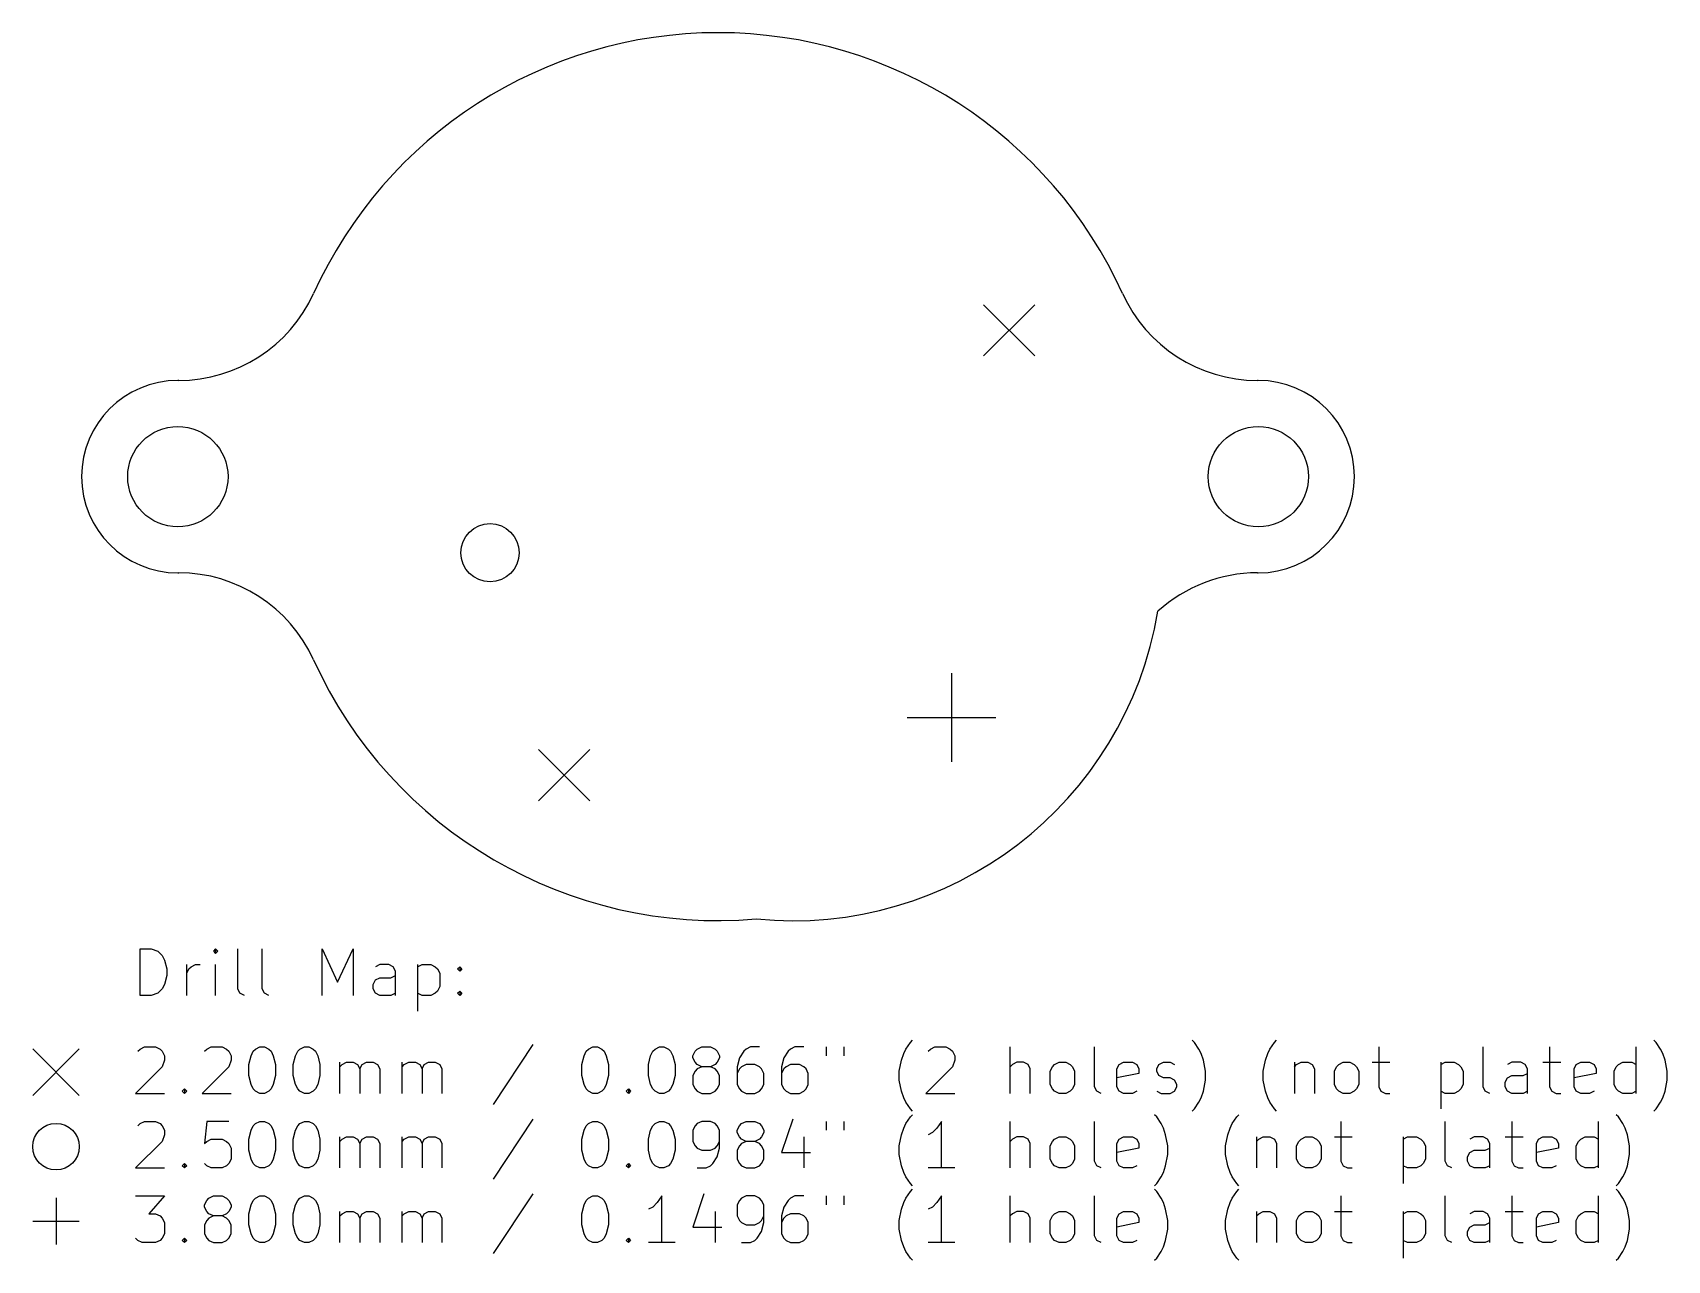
# Model space of a CAD drawing. Extents: x 77.4 to 147.6, y -107.6 to -54.9.
import ezdxf

# ---------------------------------------------------------------- set-up
doc = ezdxf.new("R2010")
doc.units = 0
doc.layers.add('BLACK', color=7, linetype='CONTINUOUS')

msp = doc.modelspace()

# ---------------------------------------------------------------- linework, layer by layer
at = {"layer": 'BLACK', "linetype": 'CONTINUOUS'}
for p, q in [((118.229269, -66.570731), (120.429269, -68.770731)), ((120.429269, -66.570731), (118.229269, -68.770731)), ((83.701237, -69.822583), (83.66206, -69.822583)), ((130.01706, -69.822583), (129.977883, -69.822583)), ((83.66206, -78.077583), (83.701237, -78.077583)), ((129.977883, -78.077583), (130.01706, -78.077583)), ((116.854395, -82.38774), (116.854395, -86.18774)), ((114.954395, -84.28774), (118.754395, -84.28774)), ((99.137386, -85.662614), (101.337386, -87.862614)), ((101.337386, -85.662614), (99.137386, -87.862614)), ((82.042325, -96.214921), (82.042325, -94.214921)), ((82.042325, -94.214921), (82.518515, -94.214921)), ((82.518515, -94.214921), (82.80423, -94.310159)), ((82.80423, -94.310159), (82.994706, -94.500635)), ((82.994706, -94.500635), (83.089944, -94.691111)), ((85.28042, -94.214921), (85.185182, -94.310159)), ((85.185182, -94.310159), (85.28042, -94.405397)), ((85.375658, -94.310159), (85.28042, -94.214921)), ((85.28042, -94.214921), (85.28042, -94.405397)), ((85.28042, -94.405397), (85.375658, -94.310159)), ((86.232801, -95.929206), (86.232801, -94.214921)), ((87.28042, -95.929206), (87.28042, -94.214921)), ((89.851849, -96.214921), (89.851849, -94.214921)), ((89.851849, -94.214921), (90.518516, -95.643492)), ((90.518516, -95.643492), (91.185182, -94.214921)), ((91.185182, -94.214921), (91.185182, -96.214921)), ((83.089944, -94.691111), (83.185182, -95.072063)), ((83.185182, -95.357778), (83.089944, -95.73873)), ((83.185182, -95.072063), (83.185182, -95.357778)), ((84.042325, -96.214921), (84.042325, -94.881587)), ((84.042325, -95.26254), (84.137563, -95.072063)), ((84.137563, -95.072063), (84.232801, -94.976825)), ((84.232801, -94.976825), (84.423277, -94.881587)), ((84.423277, -94.881587), (84.613754, -94.881587)), ((85.28042, -96.214921), (85.28042, -94.881587)), ((92.328039, -94.881587), (92.137563, -94.976825)), ((92.708992, -94.881587), (92.328039, -94.881587)), ((92.899468, -94.976825), (92.708992, -94.881587)), ((92.80423, -95.453016), (92.994706, -95.357778)), ((92.994706, -95.167302), (92.899468, -94.976825)), ((92.994706, -96.214921), (92.994706, -95.167302)), ((93.947087, -94.881587), (93.947087, -96.881587)), ((93.947087, -94.976825), (94.137563, -94.881587)), ((94.137563, -94.881587), (94.518516, -94.881587)), ((94.518516, -94.881587), (94.708992, -94.976825)), ((94.708992, -94.976825), (94.80423, -95.072063)), ((94.80423, -95.072063), (94.899468, -95.26254)), ((94.899468, -95.26254), (94.899468, -95.833968)), ((95.661373, -95.072063), (95.756611, -94.976825)), ((95.756611, -95.167302), (95.661373, -95.072063)), ((95.756611, -94.976825), (95.851849, -95.072063)), ((95.756611, -94.976825), (95.756611, -95.167302)), ((95.851849, -95.072063), (95.756611, -95.167302)), ((82.994706, -95.929206), (82.80423, -96.119683)), ((83.089944, -95.73873), (82.994706, -95.929206)), ((86.328039, -96.119683), (86.232801, -95.929206)), ((87.375658, -96.119683), (87.28042, -95.929206)), ((92.042325, -95.73873), (92.137563, -95.548254)), ((92.042325, -95.929206), (92.042325, -95.73873)), ((92.137563, -96.119683), (92.042325, -95.929206)), ((92.137563, -95.548254), (92.328039, -95.453016)), ((92.328039, -95.453016), (92.80423, -95.453016)), ((94.80423, -96.024444), (94.708992, -96.119683)), ((94.899468, -95.833968), (94.80423, -96.024444)), ((95.661373, -96.119683), (95.756611, -96.024444)), ((95.756611, -96.024444), (95.851849, -96.119683)), ((95.756611, -96.024444), (95.756611, -96.214921)), ((82.518515, -96.214921), (82.042325, -96.214921)), ((82.80423, -96.119683), (82.518515, -96.214921)), ((86.518515, -96.214921), (86.328039, -96.119683)), ((87.566134, -96.214921), (87.375658, -96.119683)), ((92.328039, -96.214921), (92.137563, -96.119683)), ((92.80423, -96.214921), (92.328039, -96.214921)), ((92.994706, -96.119683), (92.80423, -96.214921)), ((94.137563, -96.214921), (93.947087, -96.119683)), ((94.518516, -96.214921), (94.137563, -96.214921)), ((94.708992, -96.119683), (94.518516, -96.214921)), ((95.756611, -96.214921), (95.661373, -96.119683)), ((95.851849, -96.119683), (95.756611, -96.214921)), ((115.089947, -98.224444), (115.185186, -98.129206)), ((127.280425, -98.224444), (127.185187, -98.129206)), ((130.708996, -98.224444), (130.804235, -98.129206)), ((147.08995, -98.224444), (146.994712, -98.129206)), ((77.434557, -98.500083), (79.434557, -100.500083)), ((79.434557, -98.500083), (77.434557, -100.500083)), ((81.947087, -98.605397), (82.042325, -98.510159)), ((82.042325, -98.510159), (82.232801, -98.414921)), ((82.232801, -98.414921), (82.708992, -98.414921)), ((82.708992, -98.414921), (82.899468, -98.510159)), ((82.899468, -98.510159), (82.994706, -98.605397)), ((82.994706, -98.605397), (83.089944, -98.795873)), ((83.089944, -98.795873), (83.089944, -98.986349)), ((84.80423, -98.605397), (84.899468, -98.510159)), ((84.899468, -98.510159), (85.089944, -98.414921)), ((85.089944, -98.414921), (85.566135, -98.414921)), ((85.566135, -98.414921), (85.756611, -98.510159)), ((85.756611, -98.510159), (85.851849, -98.605397)), ((85.851849, -98.605397), (85.947087, -98.795873)), ((85.947087, -98.795873), (85.947087, -98.986349)), ((86.708992, -99.176825), (86.80423, -98.795873)), ((86.80423, -98.795873), (86.899468, -98.605397)), ((86.899468, -98.605397), (86.994706, -98.510159)), ((86.994706, -98.510159), (87.185182, -98.414921)), ((87.185182, -98.414921), (87.375659, -98.414921)), ((87.375659, -98.414921), (87.566135, -98.510159)), ((87.566135, -98.510159), (87.661373, -98.605397)), ((87.661373, -98.605397), (87.756611, -98.795873)), ((87.756611, -98.795873), (87.851849, -99.176825)), ((88.613754, -99.176825), (88.708992, -98.795873)), ((88.708992, -98.795873), (88.80423, -98.605397)), ((88.80423, -98.605397), (88.899468, -98.510159)), ((88.899468, -98.510159), (89.089944, -98.414921)), ((89.089944, -98.414921), (89.280421, -98.414921)), ((89.280421, -98.414921), (89.470897, -98.510159)), ((89.470897, -98.510159), (89.566135, -98.605397)), ((89.566135, -98.605397), (89.661373, -98.795873)), ((89.661373, -98.795873), (89.756611, -99.176825)), ((98.899469, -98.319683), (97.185184, -100.891111)), ((100.994708, -99.176825), (101.089946, -98.795873)), ((101.089946, -98.795873), (101.185184, -98.605397)), ((101.185184, -98.605397), (101.280422, -98.510159)), ((101.280422, -98.510159), (101.470898, -98.414921)), ((101.470898, -98.414921), (101.661375, -98.414921)), ((101.661375, -98.414921), (101.851851, -98.510159)), ((101.851851, -98.510159), (101.947089, -98.605397)), ((101.947089, -98.605397), (102.042327, -98.795873)), ((102.042327, -98.795873), (102.137565, -99.176825)), ((103.851851, -99.176825), (103.947089, -98.795873)), ((103.947089, -98.795873), (104.042327, -98.605397)), ((104.042327, -98.605397), (104.137565, -98.510159)), ((104.137565, -98.510159), (104.328041, -98.414921)), ((104.328041, -98.414921), (104.518518, -98.414921)), ((104.518518, -98.414921), (104.708994, -98.510159)), ((104.708994, -98.510159), (104.804232, -98.605397)), ((104.804232, -98.605397), (104.89947, -98.795873)), ((104.89947, -98.795873), (104.994708, -99.176825)), ((105.756613, -98.795873), (105.851851, -98.605397)), ((105.756613, -98.891111), (105.756613, -98.795873)), ((105.851851, -98.605397), (105.947089, -98.510159)), ((105.947089, -98.510159), (106.137565, -98.414921)), ((106.137565, -98.414921), (106.518518, -98.414921)), ((106.518518, -98.414921), (106.708994, -98.510159)), ((106.708994, -98.510159), (106.804232, -98.605397)), ((106.804232, -98.605397), (106.89947, -98.795873)), ((106.89947, -98.795873), (106.89947, -98.891111)), ((107.947089, -98.605397), (107.756613, -98.891111)), ((108.042327, -98.510159), (107.947089, -98.605397)), ((108.232803, -98.414921), (108.042327, -98.510159)), ((108.613756, -98.414921), (108.232803, -98.414921)), ((109.851851, -98.605397), (109.661375, -98.891111)), ((109.947089, -98.510159), (109.851851, -98.605397)), ((110.137565, -98.414921), (109.947089, -98.510159)), ((110.518518, -98.414921), (110.137565, -98.414921)), ((111.470899, -98.414921), (111.470899, -98.795873)), ((112.232804, -98.414921), (112.232804, -98.795873)), ((114.708995, -98.986349), (114.804233, -98.700635)), ((114.804233, -98.700635), (114.899471, -98.510159)), ((114.899471, -98.510159), (115.089947, -98.224444)), ((115.851852, -98.605397), (115.94709, -98.510159)), ((115.94709, -98.510159), (116.137566, -98.414921)), ((116.137566, -98.414921), (116.613757, -98.414921)), ((116.613757, -98.414921), (116.804233, -98.510159)), ((116.804233, -98.510159), (116.899471, -98.605397)), ((116.899471, -98.605397), (116.994709, -98.795873)), ((116.994709, -98.795873), (116.994709, -98.986349)), ((119.375662, -100.414921), (119.375662, -98.414921)), ((122.99471, -100.129206), (122.99471, -98.414921)), ((127.470901, -98.510159), (127.280425, -98.224444)), ((127.566139, -98.700635), (127.470901, -98.510159)), ((127.661377, -98.986349), (127.566139, -98.700635)), ((130.328044, -98.986349), (130.423282, -98.700635)), ((130.423282, -98.700635), (130.51852, -98.510159)), ((130.51852, -98.510159), (130.708996, -98.224444)), ((135.185187, -98.414921), (135.185187, -100.129206)), ((139.661378, -100.129206), (139.661378, -98.414921)), ((142.518521, -98.414921), (142.518521, -100.129206)), ((146.232807, -100.414921), (146.232807, -98.414921)), ((147.280426, -98.510159), (147.08995, -98.224444)), ((147.375664, -98.700635), (147.280426, -98.510159)), ((147.470902, -98.986349), (147.375664, -98.700635)), ((82.994706, -99.272063), (81.851849, -100.414921)), ((83.089944, -98.986349), (82.994706, -99.272063)), ((85.851849, -99.272063), (84.708992, -100.414921)), ((85.947087, -98.986349), (85.851849, -99.272063)), ((86.708992, -99.653016), (86.708992, -99.176825)), ((87.851849, -99.176825), (87.851849, -99.653016)), ((88.613754, -99.653016), (88.613754, -99.176825)), ((89.756611, -99.176825), (89.756611, -99.653016)), ((90.613754, -100.414921), (90.613754, -99.081587)), ((90.613754, -99.272063), (90.708992, -99.176825)), ((90.708992, -99.176825), (90.899468, -99.081587)), ((90.899468, -99.081587), (91.185183, -99.081587)), ((91.185183, -99.081587), (91.375659, -99.176825)), ((91.375659, -99.176825), (91.470897, -99.367302)), ((91.470897, -99.367302), (91.566135, -99.176825)), ((91.470897, -99.367302), (91.470897, -100.414921)), ((91.566135, -99.176825), (91.756611, -99.081587)), ((91.756611, -99.081587), (92.042325, -99.081587)), ((92.042325, -99.081587), (92.232802, -99.176825)), ((92.232802, -99.176825), (92.32804, -99.367302)), ((92.32804, -99.367302), (92.32804, -100.414921)), ((93.280421, -100.414921), (93.280421, -99.081587)), ((93.280421, -99.272063), (93.375659, -99.176825)), ((93.375659, -99.176825), (93.566135, -99.081587)), ((93.566135, -99.081587), (93.85185, -99.081587)), ((93.85185, -99.081587), (94.042326, -99.176825)), ((94.042326, -99.176825), (94.137564, -99.367302)), ((94.137564, -99.367302), (94.232802, -99.176825)), ((94.137564, -99.367302), (94.137564, -100.414921)), ((94.232802, -99.176825), (94.423278, -99.081587)), ((94.423278, -99.081587), (94.708992, -99.081587)), ((94.708992, -99.081587), (94.899469, -99.176825)), ((94.899469, -99.176825), (94.994707, -99.367302)), ((94.994707, -99.367302), (94.994707, -100.414921)), ((100.994708, -99.653016), (100.994708, -99.176825)), ((102.137565, -99.176825), (102.137565, -99.653016)), ((103.851851, -99.653016), (103.851851, -99.176825)), ((104.994708, -99.176825), (104.994708, -99.653016)), ((105.851851, -99.081587), (105.756613, -98.891111)), ((105.851851, -99.46254), (105.756613, -99.653016)), ((105.947089, -99.176825), (105.851851, -99.081587)), ((105.947089, -99.367302), (105.851851, -99.46254)), ((106.137565, -99.272063), (105.947089, -99.176825)), ((106.137565, -99.272063), (105.947089, -99.367302)), ((106.518518, -99.272063), (106.137565, -99.272063)), ((106.708994, -99.176825), (106.518518, -99.272063)), ((106.708994, -99.367302), (106.518518, -99.272063)), ((106.804232, -99.081587), (106.708994, -99.176825)), ((106.804232, -99.46254), (106.708994, -99.367302)), ((106.89947, -98.891111), (106.804232, -99.081587)), ((106.89947, -99.653016), (106.804232, -99.46254)), ((107.756613, -98.891111), (107.661375, -99.272063)), ((107.661375, -99.272063), (107.661375, -100.033968)), ((107.756613, -99.367302), (107.661375, -99.557778)), ((107.851851, -99.272063), (107.756613, -99.367302)), ((108.042327, -99.176825), (107.851851, -99.272063)), ((108.42328, -99.176825), (108.042327, -99.176825)), ((108.613756, -99.272063), (108.42328, -99.176825)), ((108.708994, -99.367302), (108.613756, -99.272063)), ((108.804232, -99.557778), (108.708994, -99.367302)), ((108.804232, -100.033968), (108.804232, -99.557778)), ((109.661375, -98.891111), (109.566137, -99.272063)), ((109.566137, -99.272063), (109.566137, -100.033968)), ((109.661375, -99.367302), (109.566137, -99.557778)), ((109.756613, -99.272063), (109.661375, -99.367302)), ((109.947089, -99.176825), (109.756613, -99.272063)), ((110.328042, -99.176825), (109.947089, -99.176825)), ((110.518518, -99.272063), (110.328042, -99.176825)), ((110.613756, -99.367302), (110.518518, -99.272063)), ((110.708994, -99.557778), (110.613756, -99.367302)), ((110.708994, -100.033968), (110.708994, -99.557778)), ((114.613757, -99.46254), (114.708995, -98.986349)), ((114.613757, -99.843492), (114.613757, -99.46254)), ((116.899471, -99.272063), (115.756614, -100.414921)), ((116.994709, -98.986349), (116.899471, -99.272063)), ((119.4709, -99.176825), (119.375662, -99.272063)), ((119.661376, -99.081587), (119.4709, -99.176825)), ((119.947091, -99.081587), (119.661376, -99.081587)), ((120.137567, -99.176825), (119.947091, -99.081587)), ((120.232805, -99.367302), (120.137567, -99.176825)), ((120.232805, -100.414921), (120.232805, -99.367302)), ((121.089948, -99.46254), (121.185186, -99.272063)), ((121.089948, -100.033968), (121.089948, -99.46254)), ((121.185186, -99.272063), (121.280424, -99.176825)), ((121.280424, -99.176825), (121.4709, -99.081587)), ((121.4709, -99.081587), (121.756615, -99.081587)), ((121.756615, -99.081587), (121.947091, -99.176825)), ((121.947091, -99.176825), (122.042329, -99.272063)), ((122.042329, -99.272063), (122.137567, -99.46254)), ((122.137567, -99.46254), (122.137567, -100.033968)), ((123.947091, -99.367302), (124.042329, -99.176825)), ((123.947091, -100.129206), (123.947091, -99.367302)), ((124.899472, -99.557778), (123.947091, -99.748254)), ((124.042329, -99.176825), (124.232805, -99.081587)), ((124.232805, -99.081587), (124.613758, -99.081587)), ((124.613758, -99.081587), (124.804234, -99.176825)), ((124.804234, -99.176825), (124.899472, -99.367302)), ((124.899472, -99.367302), (124.899472, -99.557778)), ((125.661377, -99.367302), (125.756615, -99.176825)), ((125.661377, -99.46254), (125.661377, -99.367302)), ((125.756615, -99.653016), (125.661377, -99.46254)), ((125.756615, -99.176825), (125.947091, -99.081587)), ((125.947091, -99.081587), (126.232805, -99.081587)), ((126.232805, -99.081587), (126.423282, -99.176825)), ((127.756615, -99.46254), (127.661377, -98.986349)), ((127.756615, -99.843492), (127.756615, -99.46254)), ((130.232806, -99.46254), (130.328044, -98.986349)), ((130.232806, -99.843492), (130.232806, -99.46254)), ((131.566139, -99.081587), (131.566139, -100.414921)), ((131.566139, -99.272063), (131.661377, -99.176825)), ((131.661377, -99.176825), (131.851853, -99.081587)), ((131.851853, -99.081587), (132.137568, -99.081587)), ((132.137568, -99.081587), (132.328044, -99.176825)), ((132.328044, -99.176825), (132.423282, -99.367302)), ((132.423282, -99.367302), (132.423282, -100.414921)), ((133.280425, -99.46254), (133.375663, -99.272063)), ((133.280425, -100.033968), (133.280425, -99.46254)), ((133.375663, -99.272063), (133.470901, -99.176825)), ((133.470901, -99.176825), (133.661377, -99.081587)), ((133.661377, -99.081587), (133.947092, -99.081587)), ((133.947092, -99.081587), (134.137568, -99.176825)), ((134.137568, -99.176825), (134.232806, -99.272063)), ((134.232806, -99.272063), (134.328044, -99.46254)), ((134.328044, -99.46254), (134.328044, -100.033968)), ((134.899473, -99.081587), (135.661377, -99.081587)), ((137.851854, -99.081587), (137.851854, -101.081587)), ((137.851854, -99.176825), (138.04233, -99.081587)), ((138.04233, -99.081587), (138.423283, -99.081587)), ((138.423283, -99.081587), (138.613759, -99.176825)), ((138.613759, -99.176825), (138.708997, -99.272063)), ((138.708997, -99.272063), (138.804235, -99.46254)), ((138.804235, -99.46254), (138.804235, -100.033968)), ((140.899473, -99.081587), (140.708997, -99.176825)), ((141.280426, -99.081587), (140.899473, -99.081587)), ((141.470902, -99.176825), (141.280426, -99.081587)), ((141.375664, -99.653016), (141.56614, -99.557778)), ((141.56614, -99.367302), (141.470902, -99.176825)), ((141.56614, -100.414921), (141.56614, -99.367302)), ((142.232807, -99.081587), (142.994711, -99.081587)), ((143.56614, -99.367302), (143.661378, -99.176825)), ((143.56614, -100.129206), (143.56614, -99.367302)), ((144.518521, -99.557778), (143.56614, -99.748254)), ((143.661378, -99.176825), (143.851854, -99.081587)), ((143.851854, -99.081587), (144.232807, -99.081587)), ((144.232807, -99.081587), (144.423283, -99.176825)), ((144.423283, -99.176825), (144.518521, -99.367302)), ((144.518521, -99.367302), (144.518521, -99.557778)), ((145.280426, -99.46254), (145.375664, -99.272063)), ((145.280426, -100.033968), (145.280426, -99.46254)), ((145.375664, -99.272063), (145.470902, -99.176825)), ((145.470902, -99.176825), (145.661378, -99.081587)), ((145.661378, -99.081587), (146.042331, -99.081587)), ((146.042331, -99.081587), (146.232807, -99.176825)), ((147.56614, -99.46254), (147.470902, -98.986349)), ((147.56614, -99.843492), (147.56614, -99.46254)), ((83.851849, -100.319683), (83.947087, -100.224444)), ((83.947087, -100.224444), (84.042325, -100.319683)), ((83.947087, -100.224444), (83.947087, -100.414921)), ((86.80423, -100.033968), (86.708992, -99.653016)), ((86.899468, -100.224444), (86.80423, -100.033968)), ((86.994706, -100.319683), (86.899468, -100.224444)), ((87.661373, -100.224444), (87.566135, -100.319683)), ((87.756611, -100.033968), (87.661373, -100.224444)), ((87.851849, -99.653016), (87.756611, -100.033968)), ((88.708992, -100.033968), (88.613754, -99.653016)), ((88.80423, -100.224444), (88.708992, -100.033968)), ((88.899468, -100.319683), (88.80423, -100.224444)), ((89.566135, -100.224444), (89.470897, -100.319683)), ((89.661373, -100.033968), (89.566135, -100.224444)), ((89.756611, -99.653016), (89.661373, -100.033968)), ((101.089946, -100.033968), (100.994708, -99.653016)), ((101.185184, -100.224444), (101.089946, -100.033968)), ((101.280422, -100.319683), (101.185184, -100.224444)), ((101.947089, -100.224444), (101.851851, -100.319683)), ((102.042327, -100.033968), (101.947089, -100.224444)), ((102.137565, -99.653016), (102.042327, -100.033968)), ((102.89947, -100.319683), (102.994708, -100.224444)), ((102.994708, -100.224444), (103.089946, -100.319683)), ((102.994708, -100.224444), (102.994708, -100.414921)), ((103.947089, -100.033968), (103.851851, -99.653016)), ((104.042327, -100.224444), (103.947089, -100.033968)), ((104.137565, -100.319683), (104.042327, -100.224444)), ((104.804232, -100.224444), (104.708994, -100.319683)), ((104.89947, -100.033968), (104.804232, -100.224444)), ((104.994708, -99.653016), (104.89947, -100.033968)), ((105.756613, -99.653016), (105.756613, -100.033968)), ((105.756613, -100.033968), (105.851851, -100.224444)), ((105.851851, -100.224444), (105.947089, -100.319683)), ((106.708994, -100.319683), (106.804232, -100.224444)), ((106.804232, -100.224444), (106.89947, -100.033968)), ((106.89947, -100.033968), (106.89947, -99.653016)), ((107.661375, -100.033968), (107.756613, -100.224444)), ((107.756613, -100.224444), (107.851851, -100.319683)), ((108.613756, -100.319683), (108.708994, -100.224444)), ((108.708994, -100.224444), (108.804232, -100.033968)), ((109.566137, -100.033968), (109.661375, -100.224444)), ((109.661375, -100.224444), (109.756613, -100.319683)), ((110.518518, -100.319683), (110.613756, -100.224444)), ((110.613756, -100.224444), (110.708994, -100.033968)), ((114.708995, -100.319683), (114.613757, -99.843492)), ((121.185186, -100.224444), (121.089948, -100.033968)), ((121.280424, -100.319683), (121.185186, -100.224444)), ((122.042329, -100.224444), (121.947091, -100.319683)), ((122.137567, -100.033968), (122.042329, -100.224444)), ((123.089948, -100.319683), (122.99471, -100.129206)), ((124.042329, -100.319683), (123.947091, -100.129206)), ((125.947091, -99.748254), (125.756615, -99.653016)), ((126.232805, -99.748254), (125.947091, -99.748254)), ((126.423282, -99.843492), (126.232805, -99.748254)), ((126.51852, -100.033968), (126.423282, -99.843492)), ((126.423282, -100.319683), (126.51852, -100.129206)), ((126.51852, -100.129206), (126.51852, -100.033968)), ((127.661377, -100.319683), (127.756615, -99.843492)), ((130.328044, -100.319683), (130.232806, -99.843492)), ((133.375663, -100.224444), (133.280425, -100.033968)), ((133.470901, -100.319683), (133.375663, -100.224444)), ((134.232806, -100.224444), (134.137568, -100.319683)), ((134.328044, -100.033968), (134.232806, -100.224444)), ((135.185187, -100.129206), (135.280425, -100.319683)), ((138.708997, -100.224444), (138.613759, -100.319683)), ((138.804235, -100.033968), (138.708997, -100.224444)), ((139.756616, -100.319683), (139.661378, -100.129206)), ((140.613759, -99.93873), (140.708997, -99.748254)), ((140.613759, -100.129206), (140.613759, -99.93873)), ((140.708997, -100.319683), (140.613759, -100.129206)), ((140.708997, -99.748254), (140.899473, -99.653016)), ((140.899473, -99.653016), (141.375664, -99.653016)), ((142.518521, -100.129206), (142.613759, -100.319683)), ((143.661378, -100.319683), (143.56614, -100.129206)), ((145.375664, -100.224444), (145.280426, -100.033968)), ((145.470902, -100.319683), (145.375664, -100.224444)), ((147.470902, -100.319683), (147.56614, -99.843492)), ((81.851849, -100.414921), (83.089944, -100.414921)), ((83.947087, -100.414921), (83.851849, -100.319683)), ((84.042325, -100.319683), (83.947087, -100.414921)), ((84.708992, -100.414921), (85.947087, -100.414921)), ((87.185182, -100.414921), (86.994706, -100.319683)), ((87.375659, -100.414921), (87.185182, -100.414921)), ((87.566135, -100.319683), (87.375659, -100.414921)), ((89.089944, -100.414921), (88.899468, -100.319683)), ((89.280421, -100.414921), (89.089944, -100.414921)), ((89.470897, -100.319683), (89.280421, -100.414921)), ((101.470898, -100.414921), (101.280422, -100.319683)), ((101.661375, -100.414921), (101.470898, -100.414921)), ((101.851851, -100.319683), (101.661375, -100.414921)), ((102.994708, -100.414921), (102.89947, -100.319683)), ((103.089946, -100.319683), (102.994708, -100.414921)), ((104.328041, -100.414921), (104.137565, -100.319683)), ((104.518518, -100.414921), (104.328041, -100.414921)), ((104.708994, -100.319683), (104.518518, -100.414921)), ((105.947089, -100.319683), (106.137565, -100.414921)), ((106.137565, -100.414921), (106.518518, -100.414921)), ((106.518518, -100.414921), (106.708994, -100.319683)), ((107.851851, -100.319683), (108.042327, -100.414921)), ((108.042327, -100.414921), (108.42328, -100.414921)), ((108.42328, -100.414921), (108.613756, -100.319683)), ((109.756613, -100.319683), (109.947089, -100.414921)), ((109.947089, -100.414921), (110.328042, -100.414921)), ((110.328042, -100.414921), (110.518518, -100.319683)), ((114.804233, -100.605397), (114.708995, -100.319683)), ((114.899471, -100.795873), (114.804233, -100.605397)), ((115.089947, -101.081587), (114.899471, -100.795873)), ((115.756614, -100.414921), (116.994709, -100.414921)), ((121.4709, -100.414921), (121.280424, -100.319683)), ((121.756615, -100.414921), (121.4709, -100.414921)), ((121.947091, -100.319683), (121.756615, -100.414921)), ((123.280424, -100.414921), (123.089948, -100.319683)), ((124.232805, -100.414921), (124.042329, -100.319683)), ((124.613758, -100.414921), (124.232805, -100.414921)), ((124.804234, -100.319683), (124.613758, -100.414921)), ((125.661377, -100.319683), (125.851853, -100.414921)), ((125.851853, -100.414921), (126.232805, -100.414921)), ((126.232805, -100.414921), (126.423282, -100.319683)), ((127.280425, -101.081587), (127.470901, -100.795873)), ((127.470901, -100.795873), (127.566139, -100.605397)), ((127.566139, -100.605397), (127.661377, -100.319683)), ((130.423282, -100.605397), (130.328044, -100.319683)), ((130.51852, -100.795873), (130.423282, -100.605397)), ((130.708996, -101.081587), (130.51852, -100.795873)), ((133.661377, -100.414921), (133.470901, -100.319683)), ((133.947092, -100.414921), (133.661377, -100.414921)), ((134.137568, -100.319683), (133.947092, -100.414921)), ((135.280425, -100.319683), (135.470901, -100.414921)), ((135.470901, -100.414921), (135.661377, -100.414921)), ((138.04233, -100.414921), (137.851854, -100.319683)), ((138.423283, -100.414921), (138.04233, -100.414921)), ((138.613759, -100.319683), (138.423283, -100.414921)), ((139.947092, -100.414921), (139.756616, -100.319683)), ((140.899473, -100.414921), (140.708997, -100.319683)), ((141.375664, -100.414921), (140.899473, -100.414921)), ((141.56614, -100.319683), (141.375664, -100.414921)), ((142.613759, -100.319683), (142.804235, -100.414921)), ((142.804235, -100.414921), (142.994711, -100.414921)), ((143.851854, -100.414921), (143.661378, -100.319683)), ((144.232807, -100.414921), (143.851854, -100.414921)), ((144.423283, -100.319683), (144.232807, -100.414921)), ((145.661378, -100.414921), (145.470902, -100.319683)), ((146.042331, -100.414921), (145.661378, -100.414921)), ((146.232807, -100.319683), (146.042331, -100.414921)), ((147.08995, -101.081587), (147.280426, -100.795873)), ((147.280426, -100.795873), (147.375664, -100.605397)), ((147.375664, -100.605397), (147.470902, -100.319683)), ((82.042325, -101.710159), (82.232801, -101.614921)), ((82.232801, -101.614921), (82.708992, -101.614921)), ((82.708992, -101.614921), (82.899468, -101.710159)), ((84.899468, -101.614921), (84.80423, -102.567302)), ((85.851849, -101.614921), (84.899468, -101.614921)), ((86.994706, -101.710159), (87.185182, -101.614921)), ((87.185182, -101.614921), (87.375659, -101.614921)), ((87.375659, -101.614921), (87.566135, -101.710159)), ((88.899468, -101.710159), (89.089944, -101.614921)), ((89.089944, -101.614921), (89.280421, -101.614921)), ((89.280421, -101.614921), (89.470897, -101.710159)), ((98.899469, -101.519683), (97.185184, -104.091111)), ((101.280422, -101.710159), (101.470898, -101.614921)), ((101.470898, -101.614921), (101.661375, -101.614921)), ((101.661375, -101.614921), (101.851851, -101.710159)), ((104.137565, -101.710159), (104.328041, -101.614921)), ((104.328041, -101.614921), (104.518518, -101.614921)), ((104.518518, -101.614921), (104.708994, -101.710159)), ((106.137565, -101.614921), (105.947089, -101.710159)), ((106.518518, -101.614921), (106.137565, -101.614921)), ((106.708994, -101.710159), (106.518518, -101.614921)), ((107.851851, -101.710159), (108.042327, -101.614921)), ((108.042327, -101.614921), (108.42328, -101.614921)), ((108.42328, -101.614921), (108.613756, -101.710159)), ((110.042327, -101.519683), (109.566137, -102.948254)), ((111.470899, -101.614921), (111.470899, -101.995873)), ((112.232804, -101.614921), (112.232804, -101.995873)), ((114.899471, -101.710159), (115.089947, -101.424444)), ((115.185186, -101.176825), (115.089947, -101.081587)), ((115.089947, -101.424444), (115.185186, -101.329206)), ((116.42328, -101.614921), (116.232804, -101.900635)), ((116.42328, -103.614921), (116.42328, -101.614921)), ((119.375662, -103.614921), (119.375662, -101.614921)), ((122.99471, -103.329206), (122.99471, -101.614921)), ((125.661377, -101.424444), (125.566139, -101.329206)), ((125.851853, -101.710159), (125.661377, -101.424444)), ((127.185187, -101.176825), (127.280425, -101.081587)), ((128.899472, -101.710159), (129.089948, -101.424444)), ((129.089948, -101.424444), (129.185187, -101.329206)), ((130.804235, -101.176825), (130.708996, -101.081587)), ((133.566139, -101.614921), (133.566139, -103.329206)), ((138.04233, -103.329206), (138.04233, -101.614921)), ((140.899473, -101.614921), (140.899473, -103.329206)), ((144.613759, -103.614921), (144.613759, -101.614921)), ((145.470902, -101.424444), (145.375664, -101.329206)), ((145.661378, -101.710159), (145.470902, -101.424444)), ((146.994712, -101.176825), (147.08995, -101.081587)), ((81.947087, -101.805397), (82.042325, -101.710159)), ((82.899468, -101.710159), (82.994706, -101.805397)), ((82.994706, -101.805397), (83.089944, -101.995873)), ((83.089944, -102.186349), (82.994706, -102.472063)), ((83.089944, -101.995873), (83.089944, -102.186349)), ((84.899468, -102.472063), (85.089944, -102.376825)), ((85.089944, -102.376825), (85.566135, -102.376825)), ((85.566135, -102.376825), (85.756611, -102.472063)), ((86.708992, -102.376825), (86.80423, -101.995873)), ((86.708992, -102.853016), (86.708992, -102.376825)), ((86.80423, -101.995873), (86.899468, -101.805397)), ((86.899468, -101.805397), (86.994706, -101.710159)), ((87.566135, -101.710159), (87.661373, -101.805397)), ((87.661373, -101.805397), (87.756611, -101.995873)), ((87.756611, -101.995873), (87.851849, -102.376825)), ((87.851849, -102.376825), (87.851849, -102.853016)), ((88.613754, -102.376825), (88.708992, -101.995873)), ((88.613754, -102.853016), (88.613754, -102.376825)), ((88.708992, -101.995873), (88.80423, -101.805397)), ((88.80423, -101.805397), (88.899468, -101.710159)), ((89.470897, -101.710159), (89.566135, -101.805397)), ((89.566135, -101.805397), (89.661373, -101.995873)), ((89.661373, -101.995873), (89.756611, -102.376825)), ((89.756611, -102.376825), (89.756611, -102.853016)), ((90.613754, -103.614921), (90.613754, -102.281587)), ((90.613754, -102.472063), (90.708992, -102.376825)), ((90.708992, -102.376825), (90.899468, -102.281587)), ((90.899468, -102.281587), (91.185183, -102.281587)), ((91.185183, -102.281587), (91.375659, -102.376825)), ((91.375659, -102.376825), (91.470897, -102.567302)), ((91.470897, -102.567302), (91.566135, -102.376825)), ((91.566135, -102.376825), (91.756611, -102.281587)), ((91.756611, -102.281587), (92.042325, -102.281587)), ((92.042325, -102.281587), (92.232802, -102.376825)), ((92.232802, -102.376825), (92.32804, -102.567302)), ((93.280421, -103.614921), (93.280421, -102.281587)), ((93.280421, -102.472063), (93.375659, -102.376825)), ((93.375659, -102.376825), (93.566135, -102.281587)), ((93.566135, -102.281587), (93.85185, -102.281587)), ((93.85185, -102.281587), (94.042326, -102.376825)), ((94.042326, -102.376825), (94.137564, -102.567302)), ((94.137564, -102.567302), (94.232802, -102.376825)), ((94.232802, -102.376825), (94.423278, -102.281587)), ((94.423278, -102.281587), (94.708992, -102.281587)), ((94.708992, -102.281587), (94.899469, -102.376825)), ((94.899469, -102.376825), (94.994707, -102.567302)), ((100.994708, -102.376825), (101.089946, -101.995873)), ((100.994708, -102.853016), (100.994708, -102.376825)), ((101.089946, -101.995873), (101.185184, -101.805397)), ((101.185184, -101.805397), (101.280422, -101.710159)), ((101.851851, -101.710159), (101.947089, -101.805397)), ((101.947089, -101.805397), (102.042327, -101.995873)), ((102.042327, -101.995873), (102.137565, -102.376825)), ((102.137565, -102.376825), (102.137565, -102.853016)), ((103.851851, -102.376825), (103.947089, -101.995873)), ((103.851851, -102.853016), (103.851851, -102.376825)), ((103.947089, -101.995873), (104.042327, -101.805397)), ((104.042327, -101.805397), (104.137565, -101.710159)), ((104.708994, -101.710159), (104.804232, -101.805397)), ((104.804232, -101.805397), (104.89947, -101.995873)), ((104.89947, -101.995873), (104.994708, -102.376825)), ((104.994708, -102.376825), (104.994708, -102.853016)), ((105.851851, -101.805397), (105.756613, -101.995873)), ((105.756613, -101.995873), (105.756613, -102.472063)), ((105.947089, -101.710159), (105.851851, -101.805397)), ((106.804232, -101.805397), (106.708994, -101.710159)), ((106.89947, -101.995873), (106.804232, -101.805397)), ((106.89947, -102.757778), (106.89947, -101.995873)), ((107.661375, -101.995873), (107.756613, -101.805397)), ((107.661375, -102.091111), (107.661375, -101.995873)), ((107.756613, -102.281587), (107.661375, -102.091111)), ((107.756613, -101.805397), (107.851851, -101.710159)), ((107.851851, -102.376825), (107.756613, -102.281587)), ((108.042327, -102.472063), (107.851851, -102.376825)), ((108.613756, -102.376825), (108.42328, -102.472063)), ((108.613756, -101.710159), (108.708994, -101.805397)), ((108.708994, -102.281587), (108.613756, -102.376825)), ((108.708994, -101.805397), (108.804232, -101.995873)), ((108.804232, -102.091111), (108.708994, -102.281587)), ((108.804232, -101.995873), (108.804232, -102.091111)), ((110.518518, -102.281587), (110.518518, -103.614921)), ((114.613757, -102.66254), (114.708995, -102.186349)), ((114.708995, -102.186349), (114.804233, -101.900635)), ((114.804233, -101.900635), (114.899471, -101.710159)), ((116.042328, -102.091111), (115.851852, -102.186349)), ((116.232804, -101.900635), (116.042328, -102.091111)), ((119.4709, -102.376825), (119.375662, -102.472063)), ((119.661376, -102.281587), (119.4709, -102.376825)), ((119.947091, -102.281587), (119.661376, -102.281587)), ((120.137567, -102.376825), (119.947091, -102.281587)), ((120.232805, -102.567302), (120.137567, -102.376825)), ((121.185186, -102.472063), (121.280424, -102.376825)), ((121.280424, -102.376825), (121.4709, -102.281587)), ((121.4709, -102.281587), (121.756615, -102.281587)), ((121.756615, -102.281587), (121.947091, -102.376825)), ((121.947091, -102.376825), (122.042329, -102.472063)), ((123.947091, -102.567302), (124.042329, -102.376825)), ((124.042329, -102.376825), (124.232805, -102.281587)), ((124.232805, -102.281587), (124.613758, -102.281587)), ((124.613758, -102.281587), (124.804234, -102.376825)), ((124.804234, -102.376825), (124.899472, -102.567302)), ((125.947091, -101.900635), (125.851853, -101.710159)), ((126.042329, -102.186349), (125.947091, -101.900635)), ((126.137567, -102.66254), (126.042329, -102.186349)), ((128.613758, -102.66254), (128.708996, -102.186349)), ((128.708996, -102.186349), (128.804234, -101.900635)), ((128.804234, -101.900635), (128.899472, -101.710159)), ((129.947091, -102.281587), (129.947091, -103.614921)), ((129.947091, -102.472063), (130.042329, -102.376825)), ((130.042329, -102.376825), (130.232805, -102.281587)), ((130.232805, -102.281587), (130.51852, -102.281587)), ((130.51852, -102.281587), (130.708996, -102.376825)), ((130.708996, -102.376825), (130.804234, -102.567302)), ((131.756615, -102.472063), (131.851853, -102.376825)), ((131.851853, -102.376825), (132.042329, -102.281587)), ((132.042329, -102.281587), (132.328044, -102.281587)), ((132.328044, -102.281587), (132.51852, -102.376825)), ((132.51852, -102.376825), (132.613758, -102.472063)), ((133.280425, -102.281587), (134.042329, -102.281587)), ((136.232806, -102.281587), (136.232806, -104.281587)), ((136.232806, -102.376825), (136.423282, -102.281587)), ((136.423282, -102.281587), (136.804235, -102.281587)), ((136.804235, -102.281587), (136.994711, -102.376825)), ((136.994711, -102.376825), (137.089949, -102.472063)), ((139.280425, -102.281587), (139.089949, -102.376825)), ((139.661378, -102.281587), (139.280425, -102.281587)), ((139.851854, -102.376825), (139.661378, -102.281587)), ((139.947092, -102.567302), (139.851854, -102.376825)), ((140.613759, -102.281587), (141.375663, -102.281587)), ((141.947092, -102.567302), (142.04233, -102.376825)), ((142.04233, -102.376825), (142.232806, -102.281587)), ((142.232806, -102.281587), (142.613759, -102.281587)), ((142.613759, -102.281587), (142.804235, -102.376825)), ((142.804235, -102.376825), (142.899473, -102.567302)), ((143.756616, -102.472063), (143.851854, -102.376825)), ((143.851854, -102.376825), (144.04233, -102.281587)), ((144.04233, -102.281587), (144.423283, -102.281587)), ((144.423283, -102.281587), (144.613759, -102.376825)), ((145.756616, -101.900635), (145.661378, -101.710159)), ((145.851854, -102.186349), (145.756616, -101.900635)), ((145.947092, -102.66254), (145.851854, -102.186349)), ((82.994706, -102.472063), (81.851849, -103.614921)), ((84.80423, -102.567302), (84.899468, -102.472063)), ((85.756611, -102.472063), (85.851849, -102.567302)), ((85.851849, -102.567302), (85.947087, -102.757778)), ((85.947087, -102.757778), (85.947087, -103.233968)), ((86.80423, -103.233968), (86.708992, -102.853016)), ((87.851849, -102.853016), (87.756611, -103.233968)), ((88.708992, -103.233968), (88.613754, -102.853016)), ((89.756611, -102.853016), (89.661373, -103.233968)), ((91.470897, -102.567302), (91.470897, -103.614921)), ((92.32804, -102.567302), (92.32804, -103.614921)), ((94.137564, -102.567302), (94.137564, -103.614921)), ((94.994707, -102.567302), (94.994707, -103.614921)), ((101.089946, -103.233968), (100.994708, -102.853016)), ((102.137565, -102.853016), (102.042327, -103.233968)), ((103.947089, -103.233968), (103.851851, -102.853016)), ((104.994708, -102.853016), (104.89947, -103.233968)), ((105.756613, -102.472063), (105.851851, -102.66254)), ((105.851851, -102.66254), (105.947089, -102.757778)), ((105.947089, -102.757778), (106.137565, -102.853016)), ((106.137565, -102.853016), (106.518518, -102.853016)), ((106.518518, -102.853016), (106.708994, -102.757778)), ((106.708994, -102.757778), (106.804232, -102.66254)), ((106.804232, -102.66254), (106.89947, -102.472063)), ((106.804232, -103.13873), (106.89947, -102.757778)), ((107.756613, -102.66254), (107.661375, -102.853016)), ((107.661375, -102.853016), (107.661375, -103.233968)), ((107.851851, -102.567302), (107.756613, -102.66254)), ((108.042327, -102.472063), (107.851851, -102.567302)), ((108.42328, -102.472063), (108.042327, -102.472063)), ((108.613756, -102.567302), (108.42328, -102.472063)), ((108.708994, -102.66254), (108.613756, -102.567302)), ((108.804232, -102.853016), (108.708994, -102.66254)), ((108.804232, -103.233968), (108.804232, -102.853016)), ((109.566137, -102.948254), (110.804232, -102.948254)), ((114.613757, -103.043492), (114.613757, -102.66254)), ((114.708995, -103.519683), (114.613757, -103.043492)), ((120.232805, -103.614921), (120.232805, -102.567302)), ((121.089948, -102.66254), (121.185186, -102.472063)), ((121.089948, -103.233968), (121.089948, -102.66254)), ((122.042329, -102.472063), (122.137567, -102.66254)), ((122.137567, -102.66254), (122.137567, -103.233968)), ((123.947091, -103.329206), (123.947091, -102.567302)), ((124.899472, -102.757778), (123.947091, -102.948254)), ((124.899472, -102.567302), (124.899472, -102.757778)), ((126.042329, -103.519683), (126.137567, -103.043492)), ((126.137567, -103.043492), (126.137567, -102.66254)), ((128.613758, -103.043492), (128.613758, -102.66254)), ((128.708996, -103.519683), (128.613758, -103.043492)), ((130.804234, -102.567302), (130.804234, -103.614921)), ((131.661377, -102.66254), (131.756615, -102.472063)), ((131.661377, -103.233968), (131.661377, -102.66254)), ((132.613758, -102.472063), (132.708996, -102.66254)), ((132.708996, -102.66254), (132.708996, -103.233968)), ((137.089949, -102.472063), (137.185187, -102.66254)), ((137.185187, -102.66254), (137.185187, -103.233968)), ((138.994711, -103.13873), (139.089949, -102.948254)), ((139.089949, -102.948254), (139.280425, -102.853016)), ((139.280425, -102.853016), (139.756616, -102.853016)), ((139.756616, -102.853016), (139.947092, -102.757778)), ((139.947092, -103.614921), (139.947092, -102.567302)), ((141.947092, -103.329206), (141.947092, -102.567302)), ((142.899473, -102.757778), (141.947092, -102.948254)), ((142.899473, -102.567302), (142.899473, -102.757778)), ((143.661378, -102.66254), (143.756616, -102.472063)), ((143.661378, -103.233968), (143.661378, -102.66254)), ((145.851854, -103.519683), (145.947092, -103.043492)), ((145.947092, -103.043492), (145.947092, -102.66254)), ((81.851849, -103.614921), (83.089944, -103.614921)), ((83.851849, -103.519683), (83.947087, -103.424444)), ((83.947087, -103.614921), (83.851849, -103.519683)), ((83.947087, -103.424444), (84.042325, -103.519683)), ((83.947087, -103.424444), (83.947087, -103.614921)), ((84.042325, -103.519683), (83.947087, -103.614921)), ((84.899468, -103.519683), (84.80423, -103.424444)), ((85.089944, -103.614921), (84.899468, -103.519683)), ((85.566135, -103.614921), (85.089944, -103.614921)), ((85.756611, -103.519683), (85.566135, -103.614921)), ((85.851849, -103.424444), (85.756611, -103.519683)), ((85.947087, -103.233968), (85.851849, -103.424444)), ((86.899468, -103.424444), (86.80423, -103.233968)), ((86.994706, -103.519683), (86.899468, -103.424444)), ((87.185182, -103.614921), (86.994706, -103.519683)), ((87.375659, -103.614921), (87.185182, -103.614921)), ((87.566135, -103.519683), (87.375659, -103.614921)), ((87.661373, -103.424444), (87.566135, -103.519683)), ((87.756611, -103.233968), (87.661373, -103.424444)), ((88.80423, -103.424444), (88.708992, -103.233968)), ((88.899468, -103.519683), (88.80423, -103.424444)), ((89.089944, -103.614921), (88.899468, -103.519683)), ((89.280421, -103.614921), (89.089944, -103.614921)), ((89.470897, -103.519683), (89.280421, -103.614921)), ((89.566135, -103.424444), (89.470897, -103.519683)), ((89.661373, -103.233968), (89.566135, -103.424444)), ((101.185184, -103.424444), (101.089946, -103.233968)), ((101.280422, -103.519683), (101.185184, -103.424444)), ((101.470898, -103.614921), (101.280422, -103.519683)), ((101.661375, -103.614921), (101.470898, -103.614921)), ((101.851851, -103.519683), (101.661375, -103.614921)), ((101.947089, -103.424444), (101.851851, -103.519683)), ((102.042327, -103.233968), (101.947089, -103.424444)), ((102.89947, -103.519683), (102.994708, -103.424444)), ((102.994708, -103.614921), (102.89947, -103.519683)), ((102.994708, -103.424444), (103.089946, -103.519683)), ((102.994708, -103.424444), (102.994708, -103.614921)), ((103.089946, -103.519683), (102.994708, -103.614921)), ((104.042327, -103.424444), (103.947089, -103.233968)), ((104.137565, -103.519683), (104.042327, -103.424444)), ((104.328041, -103.614921), (104.137565, -103.519683)), ((104.518518, -103.614921), (104.328041, -103.614921)), ((104.708994, -103.519683), (104.518518, -103.614921)), ((104.804232, -103.424444), (104.708994, -103.519683)), ((104.89947, -103.233968), (104.804232, -103.424444)), ((105.947089, -103.614921), (106.328041, -103.614921)), ((106.328041, -103.614921), (106.518518, -103.519683)), ((106.518518, -103.519683), (106.613756, -103.424444)), ((106.613756, -103.424444), (106.804232, -103.13873)), ((107.661375, -103.233968), (107.756613, -103.424444)), ((107.756613, -103.424444), (107.851851, -103.519683)), ((107.851851, -103.519683), (108.042327, -103.614921)), ((108.042327, -103.614921), (108.42328, -103.614921)), ((108.42328, -103.614921), (108.613756, -103.519683)), ((108.613756, -103.519683), (108.708994, -103.424444)), ((108.708994, -103.424444), (108.804232, -103.233968)), ((114.804233, -103.805397), (114.708995, -103.519683)), ((116.994709, -103.614921), (115.851852, -103.614921)), ((121.185186, -103.424444), (121.089948, -103.233968)), ((121.280424, -103.519683), (121.185186, -103.424444)), ((121.4709, -103.614921), (121.280424, -103.519683)), ((121.756615, -103.614921), (121.4709, -103.614921)), ((121.947091, -103.519683), (121.756615, -103.614921)), ((122.042329, -103.424444), (121.947091, -103.519683)), ((122.137567, -103.233968), (122.042329, -103.424444)), ((123.089948, -103.519683), (122.99471, -103.329206)), ((123.280424, -103.614921), (123.089948, -103.519683)), ((124.042329, -103.519683), (123.947091, -103.329206)), ((124.232805, -103.614921), (124.042329, -103.519683)), ((124.613758, -103.614921), (124.232805, -103.614921)), ((124.804234, -103.519683), (124.613758, -103.614921)), ((125.947091, -103.805397), (126.042329, -103.519683)), ((128.804234, -103.805397), (128.708996, -103.519683)), ((131.756615, -103.424444), (131.661377, -103.233968)), ((131.851853, -103.519683), (131.756615, -103.424444)), ((132.042329, -103.614921), (131.851853, -103.519683)), ((132.328044, -103.614921), (132.042329, -103.614921)), ((132.51852, -103.519683), (132.328044, -103.614921)), ((132.613758, -103.424444), (132.51852, -103.519683)), ((132.708996, -103.233968), (132.613758, -103.424444)), ((133.566139, -103.329206), (133.661377, -103.519683)), ((133.661377, -103.519683), (133.851853, -103.614921)), ((133.851853, -103.614921), (134.042329, -103.614921)), ((136.423282, -103.614921), (136.232806, -103.519683)), ((136.804235, -103.614921), (136.423282, -103.614921)), ((136.994711, -103.519683), (136.804235, -103.614921)), ((137.089949, -103.424444), (136.994711, -103.519683)), ((137.185187, -103.233968), (137.089949, -103.424444)), ((138.137568, -103.519683), (138.04233, -103.329206)), ((138.328044, -103.614921), (138.137568, -103.519683)), ((138.994711, -103.329206), (138.994711, -103.13873)), ((139.089949, -103.519683), (138.994711, -103.329206)), ((139.280425, -103.614921), (139.089949, -103.519683)), ((139.756616, -103.614921), (139.280425, -103.614921)), ((139.947092, -103.519683), (139.756616, -103.614921)), ((140.899473, -103.329206), (140.994711, -103.519683)), ((140.994711, -103.519683), (141.185187, -103.614921)), ((141.185187, -103.614921), (141.375663, -103.614921)), ((142.04233, -103.519683), (141.947092, -103.329206)), ((142.232806, -103.614921), (142.04233, -103.519683)), ((142.613759, -103.614921), (142.232806, -103.614921)), ((142.804235, -103.519683), (142.613759, -103.614921)), ((143.756616, -103.424444), (143.661378, -103.233968)), ((143.851854, -103.519683), (143.756616, -103.424444)), ((144.04233, -103.614921), (143.851854, -103.519683)), ((144.423283, -103.614921), (144.04233, -103.614921)), ((144.613759, -103.519683), (144.423283, -103.614921)), ((145.756616, -103.805397), (145.851854, -103.519683)), ((114.899471, -103.995873), (114.804233, -103.805397)), ((115.089947, -104.281587), (114.899471, -103.995873)), ((115.185186, -104.376825), (115.089947, -104.281587)), ((125.566139, -104.376825), (125.661377, -104.281587)), ((125.661377, -104.281587), (125.851853, -103.995873)), ((125.851853, -103.995873), (125.947091, -103.805397)), ((128.899472, -103.995873), (128.804234, -103.805397)), ((129.089948, -104.281587), (128.899472, -103.995873)), ((129.185187, -104.376825), (129.089948, -104.281587)), ((145.375664, -104.376825), (145.470902, -104.281587)), ((145.470902, -104.281587), (145.661378, -103.995873)), ((145.661378, -103.995873), (145.756616, -103.805397)), ((78.434557, -104.900083), (78.434557, -106.900083)), ((81.851849, -104.814921), (83.089944, -104.814921)), ((83.089944, -104.814921), (82.423277, -105.576825)), ((84.80423, -105.195873), (84.899468, -105.005397)), ((84.80423, -105.291111), (84.80423, -105.195873)), ((84.899468, -105.005397), (84.994706, -104.910159)), ((84.994706, -104.910159), (85.185182, -104.814921)), ((85.185182, -104.814921), (85.566135, -104.814921)), ((85.566135, -104.814921), (85.756611, -104.910159)), ((85.756611, -104.910159), (85.851849, -105.005397)), ((85.851849, -105.005397), (85.947087, -105.195873)), ((85.947087, -105.195873), (85.947087, -105.291111)), ((86.708992, -105.576825), (86.80423, -105.195873)), ((86.80423, -105.195873), (86.899468, -105.005397)), ((86.899468, -105.005397), (86.994706, -104.910159)), ((86.994706, -104.910159), (87.185182, -104.814921)), ((87.185182, -104.814921), (87.375659, -104.814921)), ((87.375659, -104.814921), (87.566135, -104.910159)), ((87.566135, -104.910159), (87.661373, -105.005397)), ((87.661373, -105.005397), (87.756611, -105.195873)), ((87.756611, -105.195873), (87.851849, -105.576825)), ((88.613754, -105.576825), (88.708992, -105.195873)), ((88.708992, -105.195873), (88.80423, -105.005397)), ((88.80423, -105.005397), (88.899468, -104.910159)), ((88.899468, -104.910159), (89.089944, -104.814921)), ((89.089944, -104.814921), (89.280421, -104.814921)), ((89.280421, -104.814921), (89.470897, -104.910159)), ((89.470897, -104.910159), (89.566135, -105.005397)), ((89.566135, -105.005397), (89.661373, -105.195873)), ((89.661373, -105.195873), (89.756611, -105.576825)), ((98.899469, -104.719683), (97.185184, -107.291111)), ((100.994708, -105.576825), (101.089946, -105.195873)), ((101.089946, -105.195873), (101.185184, -105.005397)), ((101.185184, -105.005397), (101.280422, -104.910159)), ((101.280422, -104.910159), (101.470898, -104.814921)), ((101.470898, -104.814921), (101.661375, -104.814921)), ((101.661375, -104.814921), (101.851851, -104.910159)), ((101.851851, -104.910159), (101.947089, -105.005397)), ((101.947089, -105.005397), (102.042327, -105.195873)), ((102.042327, -105.195873), (102.137565, -105.576825)), ((104.232803, -105.100635), (104.042327, -105.291111)), ((104.423279, -104.814921), (104.232803, -105.100635)), ((104.423279, -106.814921), (104.423279, -104.814921)), ((106.232803, -104.719683), (105.756613, -106.148254)), ((107.756613, -105.005397), (107.661375, -105.195873)), ((107.661375, -105.195873), (107.661375, -105.672063)), ((107.851851, -104.910159), (107.756613, -105.005397)), ((108.042327, -104.814921), (107.851851, -104.910159)), ((108.42328, -104.814921), (108.042327, -104.814921)), ((108.613756, -104.910159), (108.42328, -104.814921)), ((108.708994, -105.005397), (108.613756, -104.910159)), ((108.804232, -105.195873), (108.708994, -105.005397)), ((108.804232, -105.957778), (108.804232, -105.195873)), ((109.851851, -105.005397), (109.661375, -105.291111)), ((109.947089, -104.910159), (109.851851, -105.005397)), ((110.137565, -104.814921), (109.947089, -104.910159)), ((110.518518, -104.814921), (110.137565, -104.814921)), ((111.470899, -104.814921), (111.470899, -105.195873)), ((112.232804, -104.814921), (112.232804, -105.195873)), ((114.708995, -105.386349), (114.804233, -105.100635)), ((114.804233, -105.100635), (114.899471, -104.910159)), ((114.899471, -104.910159), (115.089947, -104.624444)), ((115.089947, -104.624444), (115.185186, -104.529206)), ((116.232804, -105.100635), (116.042328, -105.291111)), ((116.42328, -104.814921), (116.232804, -105.100635)), ((116.42328, -106.814921), (116.42328, -104.814921)), ((119.375662, -106.814921), (119.375662, -104.814921)), ((122.99471, -106.529206), (122.99471, -104.814921)), ((125.661377, -104.624444), (125.566139, -104.529206)), ((125.851853, -104.910159), (125.661377, -104.624444)), ((125.947091, -105.100635), (125.851853, -104.910159)), ((126.042329, -105.386349), (125.947091, -105.100635)), ((128.708996, -105.386349), (128.804234, -105.100635)), ((128.804234, -105.100635), (128.899472, -104.910159)), ((128.899472, -104.910159), (129.089948, -104.624444)), ((129.089948, -104.624444), (129.185187, -104.529206)), ((133.566139, -104.814921), (133.566139, -106.529206)), ((138.04233, -106.529206), (138.04233, -104.814921)), ((140.899473, -104.814921), (140.899473, -106.529206)), ((144.613759, -106.814921), (144.613759, -104.814921)), ((145.470902, -104.624444), (145.375664, -104.529206)), ((145.661378, -104.910159), (145.470902, -104.624444)), ((145.756616, -105.100635), (145.661378, -104.910159)), ((145.851854, -105.386349), (145.756616, -105.100635)), ((82.423277, -105.576825), (82.708992, -105.576825)), ((82.708992, -105.576825), (82.899468, -105.672063)), ((82.899468, -105.672063), (82.994706, -105.767302)), ((82.994706, -105.767302), (83.089944, -105.957778)), ((84.899468, -105.481587), (84.80423, -105.291111)), ((84.899468, -105.86254), (84.80423, -106.053016)), ((84.994706, -105.576825), (84.899468, -105.481587)), ((84.994706, -105.767302), (84.899468, -105.86254)), ((85.185182, -105.672063), (84.994706, -105.576825)), ((85.185182, -105.672063), (84.994706, -105.767302)), ((85.566135, -105.672063), (85.185182, -105.672063)), ((85.756611, -105.576825), (85.566135, -105.672063)), ((85.756611, -105.767302), (85.566135, -105.672063)), ((85.851849, -105.481587), (85.756611, -105.576825)), ((85.851849, -105.86254), (85.756611, -105.767302)), ((85.947087, -105.291111), (85.851849, -105.481587)), ((85.947087, -106.053016), (85.851849, -105.86254)), ((86.708992, -106.053016), (86.708992, -105.576825)), ((87.851849, -105.576825), (87.851849, -106.053016)), ((88.613754, -106.053016), (88.613754, -105.576825)), ((89.756611, -105.576825), (89.756611, -106.053016)), ((90.613754, -106.814921), (90.613754, -105.481587)), ((90.613754, -105.672063), (90.708992, -105.576825)), ((90.708992, -105.576825), (90.899468, -105.481587)), ((90.899468, -105.481587), (91.185183, -105.481587)), ((91.185183, -105.481587), (91.375659, -105.576825)), ((91.375659, -105.576825), (91.470897, -105.767302)), ((91.470897, -105.767302), (91.566135, -105.576825)), ((91.470897, -105.767302), (91.470897, -106.814921)), ((91.566135, -105.576825), (91.756611, -105.481587)), ((91.756611, -105.481587), (92.042325, -105.481587)), ((92.042325, -105.481587), (92.232802, -105.576825)), ((92.232802, -105.576825), (92.32804, -105.767302)), ((92.32804, -105.767302), (92.32804, -106.814921)), ((93.280421, -106.814921), (93.280421, -105.481587)), ((93.280421, -105.672063), (93.375659, -105.576825)), ((93.375659, -105.576825), (93.566135, -105.481587)), ((93.566135, -105.481587), (93.85185, -105.481587)), ((93.85185, -105.481587), (94.042326, -105.576825)), ((94.042326, -105.576825), (94.137564, -105.767302)), ((94.137564, -105.767302), (94.232802, -105.576825)), ((94.137564, -105.767302), (94.137564, -106.814921)), ((94.232802, -105.576825), (94.423278, -105.481587)), ((94.423278, -105.481587), (94.708992, -105.481587)), ((94.708992, -105.481587), (94.899469, -105.576825)), ((94.899469, -105.576825), (94.994707, -105.767302)), ((94.994707, -105.767302), (94.994707, -106.814921)), ((100.994708, -106.053016), (100.994708, -105.576825)), ((102.137565, -105.576825), (102.137565, -106.053016)), ((104.042327, -105.291111), (103.851851, -105.386349)), ((106.708994, -105.481587), (106.708994, -106.814921)), ((107.661375, -105.672063), (107.756613, -105.86254)), ((107.756613, -105.86254), (107.851851, -105.957778)), ((108.613756, -105.957778), (108.708994, -105.86254)), ((108.708994, -105.86254), (108.804232, -105.672063)), ((109.661375, -105.291111), (109.566137, -105.672063)), ((109.566137, -105.672063), (109.566137, -106.433968)), ((109.661375, -105.767302), (109.566137, -105.957778)), ((109.756613, -105.672063), (109.661375, -105.767302)), ((109.947089, -105.576825), (109.756613, -105.672063)), ((110.328042, -105.576825), (109.947089, -105.576825)), ((110.518518, -105.672063), (110.328042, -105.576825)), ((110.613756, -105.767302), (110.518518, -105.672063)), ((110.708994, -105.957778), (110.613756, -105.767302)), ((114.613757, -105.86254), (114.708995, -105.386349)), ((114.613757, -106.243492), (114.613757, -105.86254)), ((116.042328, -105.291111), (115.851852, -105.386349)), ((119.4709, -105.576825), (119.375662, -105.672063)), ((119.661376, -105.481587), (119.4709, -105.576825)), ((119.947091, -105.481587), (119.661376, -105.481587)), ((120.137567, -105.576825), (119.947091, -105.481587)), ((120.232805, -105.767302), (120.137567, -105.576825)), ((120.232805, -106.814921), (120.232805, -105.767302)), ((121.089948, -105.86254), (121.185186, -105.672063)), ((121.089948, -106.433968), (121.089948, -105.86254)), ((121.185186, -105.672063), (121.280424, -105.576825)), ((121.280424, -105.576825), (121.4709, -105.481587)), ((121.4709, -105.481587), (121.756615, -105.481587)), ((121.756615, -105.481587), (121.947091, -105.576825)), ((121.947091, -105.576825), (122.042329, -105.672063)), ((122.042329, -105.672063), (122.137567, -105.86254)), ((122.137567, -105.86254), (122.137567, -106.433968)), ((123.947091, -105.767302), (124.042329, -105.576825)), ((123.947091, -106.529206), (123.947091, -105.767302)), ((124.042329, -105.576825), (124.232805, -105.481587)), ((124.232805, -105.481587), (124.613758, -105.481587)), ((124.613758, -105.481587), (124.804234, -105.576825)), ((124.804234, -105.576825), (124.899472, -105.767302)), ((124.899472, -105.767302), (124.899472, -105.957778)), ((126.137567, -105.86254), (126.042329, -105.386349)), ((126.137567, -106.243492), (126.137567, -105.86254)), ((128.613758, -105.86254), (128.708996, -105.386349)), ((128.613758, -106.243492), (128.613758, -105.86254)), ((129.947091, -105.481587), (129.947091, -106.814921)), ((129.947091, -105.672063), (130.042329, -105.576825)), ((130.042329, -105.576825), (130.232805, -105.481587)), ((130.232805, -105.481587), (130.51852, -105.481587)), ((130.51852, -105.481587), (130.708996, -105.576825)), ((130.708996, -105.576825), (130.804234, -105.767302)), ((130.804234, -105.767302), (130.804234, -106.814921)), ((131.661377, -105.86254), (131.756615, -105.672063)), ((131.661377, -106.433968), (131.661377, -105.86254)), ((131.756615, -105.672063), (131.851853, -105.576825)), ((131.851853, -105.576825), (132.042329, -105.481587)), ((132.042329, -105.481587), (132.328044, -105.481587)), ((132.328044, -105.481587), (132.51852, -105.576825)), ((132.51852, -105.576825), (132.613758, -105.672063)), ((132.613758, -105.672063), (132.708996, -105.86254)), ((132.708996, -105.86254), (132.708996, -106.433968)), ((133.280425, -105.481587), (134.042329, -105.481587)), ((136.232806, -105.481587), (136.232806, -107.481587)), ((136.232806, -105.576825), (136.423282, -105.481587)), ((136.423282, -105.481587), (136.804235, -105.481587)), ((136.804235, -105.481587), (136.994711, -105.576825)), ((136.994711, -105.576825), (137.089949, -105.672063)), ((137.089949, -105.672063), (137.185187, -105.86254)), ((137.185187, -105.86254), (137.185187, -106.433968)), ((139.280425, -105.481587), (139.089949, -105.576825)), ((139.661378, -105.481587), (139.280425, -105.481587)), ((139.851854, -105.576825), (139.661378, -105.481587)), ((139.947092, -105.767302), (139.851854, -105.576825)), ((139.947092, -106.814921), (139.947092, -105.767302)), ((140.613759, -105.481587), (141.375663, -105.481587)), ((141.947092, -105.767302), (142.04233, -105.576825)), ((141.947092, -106.529206), (141.947092, -105.767302)), ((142.04233, -105.576825), (142.232806, -105.481587)), ((142.232806, -105.481587), (142.613759, -105.481587)), ((142.613759, -105.481587), (142.804235, -105.576825)), ((142.804235, -105.576825), (142.899473, -105.767302)), ((142.899473, -105.767302), (142.899473, -105.957778)), ((143.661378, -105.86254), (143.756616, -105.672063)), ((143.661378, -106.433968), (143.661378, -105.86254)), ((143.756616, -105.672063), (143.851854, -105.576825)), ((143.851854, -105.576825), (144.04233, -105.481587)), ((144.04233, -105.481587), (144.423283, -105.481587)), ((144.423283, -105.481587), (144.613759, -105.576825)), ((145.947092, -105.86254), (145.851854, -105.386349)), ((145.947092, -106.243492), (145.947092, -105.86254)), ((77.434557, -105.900083), (79.434557, -105.900083)), ((83.089944, -106.433968), (82.994706, -106.624444)), ((83.089944, -105.957778), (83.089944, -106.433968)), ((84.80423, -106.053016), (84.80423, -106.433968)), ((84.80423, -106.433968), (84.899468, -106.624444)), ((85.851849, -106.624444), (85.947087, -106.433968)), ((85.947087, -106.433968), (85.947087, -106.053016)), ((86.80423, -106.433968), (86.708992, -106.053016)), ((86.899468, -106.624444), (86.80423, -106.433968)), ((87.756611, -106.433968), (87.661373, -106.624444)), ((87.851849, -106.053016), (87.756611, -106.433968)), ((88.708992, -106.433968), (88.613754, -106.053016)), ((88.80423, -106.624444), (88.708992, -106.433968)), ((89.661373, -106.433968), (89.566135, -106.624444)), ((89.756611, -106.053016), (89.661373, -106.433968)), ((101.089946, -106.433968), (100.994708, -106.053016)), ((101.185184, -106.624444), (101.089946, -106.433968)), ((102.042327, -106.433968), (101.947089, -106.624444)), ((102.137565, -106.053016), (102.042327, -106.433968)), ((105.756613, -106.148254), (106.994708, -106.148254)), ((107.851851, -105.957778), (108.042327, -106.053016)), ((108.042327, -106.053016), (108.42328, -106.053016)), ((108.42328, -106.053016), (108.613756, -105.957778)), ((108.518518, -106.624444), (108.708994, -106.33873)), ((108.708994, -106.33873), (108.804232, -105.957778)), ((109.566137, -106.433968), (109.661375, -106.624444)), ((110.613756, -106.624444), (110.708994, -106.433968)), ((110.708994, -106.433968), (110.708994, -105.957778)), ((114.708995, -106.719683), (114.613757, -106.243492)), ((121.185186, -106.624444), (121.089948, -106.433968)), ((122.137567, -106.433968), (122.042329, -106.624444)), ((123.089948, -106.719683), (122.99471, -106.529206)), ((124.899472, -105.957778), (123.947091, -106.148254)), ((124.042329, -106.719683), (123.947091, -106.529206)), ((126.042329, -106.719683), (126.137567, -106.243492)), ((128.708996, -106.719683), (128.613758, -106.243492)), ((131.756615, -106.624444), (131.661377, -106.433968)), ((132.708996, -106.433968), (132.613758, -106.624444)), ((133.566139, -106.529206), (133.661377, -106.719683)), ((137.185187, -106.433968), (137.089949, -106.624444)), ((138.137568, -106.719683), (138.04233, -106.529206)), ((138.994711, -106.33873), (139.089949, -106.148254)), ((138.994711, -106.529206), (138.994711, -106.33873)), ((139.089949, -106.719683), (138.994711, -106.529206)), ((139.089949, -106.148254), (139.280425, -106.053016)), ((139.280425, -106.053016), (139.756616, -106.053016)), ((139.756616, -106.053016), (139.947092, -105.957778)), ((140.899473, -106.529206), (140.994711, -106.719683)), ((142.899473, -105.957778), (141.947092, -106.148254)), ((142.04233, -106.719683), (141.947092, -106.529206)), ((143.756616, -106.624444), (143.661378, -106.433968)), ((145.851854, -106.719683), (145.947092, -106.243492)), ((81.947087, -106.719683), (81.851849, -106.624444)), ((82.137563, -106.814921), (81.947087, -106.719683)), ((82.708992, -106.814921), (82.137563, -106.814921)), ((82.899468, -106.719683), (82.708992, -106.814921)), ((82.994706, -106.624444), (82.899468, -106.719683)), ((83.851849, -106.719683), (83.947087, -106.624444)), ((83.947087, -106.814921), (83.851849, -106.719683)), ((83.947087, -106.624444), (84.042325, -106.719683)), ((83.947087, -106.624444), (83.947087, -106.814921)), ((84.042325, -106.719683), (83.947087, -106.814921)), ((84.899468, -106.624444), (84.994706, -106.719683)), ((84.994706, -106.719683), (85.185182, -106.814921)), ((85.185182, -106.814921), (85.566135, -106.814921)), ((85.566135, -106.814921), (85.756611, -106.719683)), ((85.756611, -106.719683), (85.851849, -106.624444)), ((86.994706, -106.719683), (86.899468, -106.624444)), ((87.185182, -106.814921), (86.994706, -106.719683)), ((87.375659, -106.814921), (87.185182, -106.814921)), ((87.566135, -106.719683), (87.375659, -106.814921)), ((87.661373, -106.624444), (87.566135, -106.719683)), ((88.899468, -106.719683), (88.80423, -106.624444)), ((89.089944, -106.814921), (88.899468, -106.719683)), ((89.280421, -106.814921), (89.089944, -106.814921)), ((89.470897, -106.719683), (89.280421, -106.814921)), ((89.566135, -106.624444), (89.470897, -106.719683)), ((101.280422, -106.719683), (101.185184, -106.624444)), ((101.470898, -106.814921), (101.280422, -106.719683)), ((101.661375, -106.814921), (101.470898, -106.814921)), ((101.851851, -106.719683), (101.661375, -106.814921)), ((101.947089, -106.624444), (101.851851, -106.719683)), ((102.89947, -106.719683), (102.994708, -106.624444)), ((102.994708, -106.814921), (102.89947, -106.719683)), ((102.994708, -106.624444), (103.089946, -106.719683)), ((102.994708, -106.624444), (102.994708, -106.814921)), ((103.089946, -106.719683), (102.994708, -106.814921)), ((104.994708, -106.814921), (103.851851, -106.814921)), ((107.851851, -106.814921), (108.232803, -106.814921)), ((108.232803, -106.814921), (108.42328, -106.719683)), ((108.42328, -106.719683), (108.518518, -106.624444)), ((109.661375, -106.624444), (109.756613, -106.719683)), ((109.756613, -106.719683), (109.947089, -106.814921)), ((109.947089, -106.814921), (110.328042, -106.814921)), ((110.328042, -106.814921), (110.518518, -106.719683)), ((110.518518, -106.719683), (110.613756, -106.624444)), ((114.804233, -107.005397), (114.708995, -106.719683)), ((114.899471, -107.195873), (114.804233, -107.005397)), ((115.089947, -107.481587), (114.899471, -107.195873)), ((116.994709, -106.814921), (115.851852, -106.814921)), ((121.280424, -106.719683), (121.185186, -106.624444)), ((121.4709, -106.814921), (121.280424, -106.719683)), ((121.756615, -106.814921), (121.4709, -106.814921)), ((121.947091, -106.719683), (121.756615, -106.814921)), ((122.042329, -106.624444), (121.947091, -106.719683)), ((123.280424, -106.814921), (123.089948, -106.719683)), ((124.232805, -106.814921), (124.042329, -106.719683)), ((124.613758, -106.814921), (124.232805, -106.814921)), ((124.804234, -106.719683), (124.613758, -106.814921)), ((125.661377, -107.481587), (125.851853, -107.195873)), ((125.851853, -107.195873), (125.947091, -107.005397)), ((125.947091, -107.005397), (126.042329, -106.719683)), ((128.804234, -107.005397), (128.708996, -106.719683)), ((128.899472, -107.195873), (128.804234, -107.005397)), ((129.089948, -107.481587), (128.899472, -107.195873)), ((131.851853, -106.719683), (131.756615, -106.624444)), ((132.042329, -106.814921), (131.851853, -106.719683)), ((132.328044, -106.814921), (132.042329, -106.814921)), ((132.51852, -106.719683), (132.328044, -106.814921)), ((132.613758, -106.624444), (132.51852, -106.719683)), ((133.661377, -106.719683), (133.851853, -106.814921)), ((133.851853, -106.814921), (134.042329, -106.814921)), ((136.423282, -106.814921), (136.232806, -106.719683)), ((136.804235, -106.814921), (136.423282, -106.814921)), ((136.994711, -106.719683), (136.804235, -106.814921)), ((137.089949, -106.624444), (136.994711, -106.719683)), ((138.328044, -106.814921), (138.137568, -106.719683)), ((139.280425, -106.814921), (139.089949, -106.719683)), ((139.756616, -106.814921), (139.280425, -106.814921)), ((139.947092, -106.719683), (139.756616, -106.814921)), ((140.994711, -106.719683), (141.185187, -106.814921)), ((141.185187, -106.814921), (141.375663, -106.814921)), ((142.232806, -106.814921), (142.04233, -106.719683)), ((142.613759, -106.814921), (142.232806, -106.814921)), ((142.804235, -106.719683), (142.613759, -106.814921)), ((143.851854, -106.719683), (143.756616, -106.624444)), ((144.04233, -106.814921), (143.851854, -106.719683)), ((144.423283, -106.814921), (144.04233, -106.814921)), ((144.613759, -106.719683), (144.423283, -106.814921)), ((145.470902, -107.481587), (145.661378, -107.195873)), ((145.661378, -107.195873), (145.756616, -107.005397)), ((145.756616, -107.005397), (145.851854, -106.719683)), ((115.185186, -107.576825), (115.089947, -107.481587)), ((125.566139, -107.576825), (125.661377, -107.481587)), ((129.185187, -107.576825), (129.089948, -107.481587)), ((145.375664, -107.576825), (145.470902, -107.481587))]:
    msp.add_line(p, q, dxfattribs=at)
at = {"layer": 'BLACK'}
for centre, radius in [((83.66206, -73.950083), 2.15265), ((130.01706, -73.950083), 2.15265), ((97.055405, -77.216673), 1.25), ((78.434557, -102.700083), 1)]:
    msp.add_circle(centre, radius, dxfattribs=at)
for centre, radius, start, end in [((106.83956, -73.950083), 19.05, 24.3619783, 155.6380217), ((83.701188, -63.472507), 6.350076, -89.99956233, -24.36241774), ((129.97788, -63.472587), 6.349996, -155.63804624, -89.99997369), ((83.66206, -73.950083), 4.1275, -270, -90), ((130.01706, -73.950083), 4.1275, -90, 90), ((83.701293, -84.427495), 6.349913, 24.36147047, 90.00050961), ((129.977891, -84.427603), 6.35002, 90.00007595, 132.19505553), ((110.036206, -77.113495), 15.892372, -95.62283936, -9.45108716), ((106.839561, -73.95008), 19.050002, -155.63801738, -85.06279644)]:
    msp.add_arc(centre, radius, start, end, dxfattribs=at)

doc.saveas('drawing.dxf')
